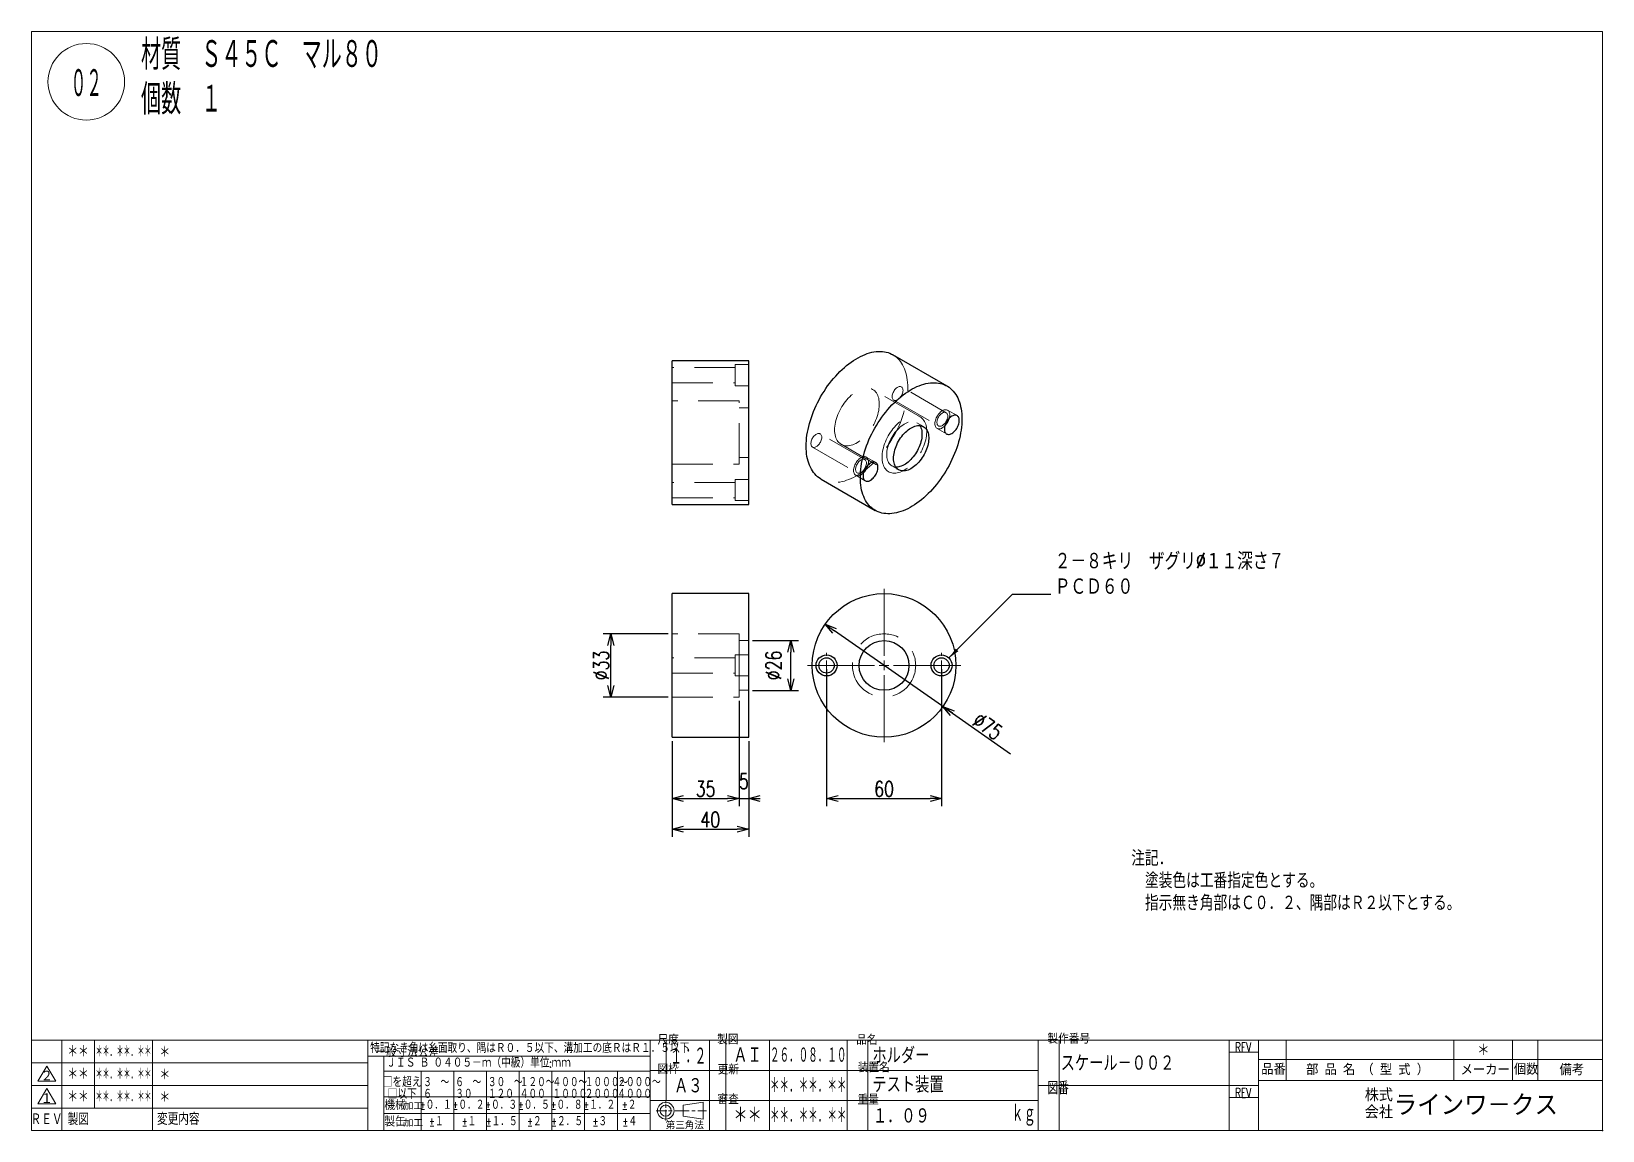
# Model space of a CAD drawing. Header units: millimetres. Extents: x 5 to 415, y 5 to 292.
import ezdxf

# ---------------------------------------------------------------- set-up
doc = ezdxf.new("R2010")
doc.units = ezdxf.units.MM
doc.header["$LTSCALE"] = 8.4
doc.linetypes.add('HIDDEN', pattern=[1.905, 1.27, -0.635])
for name, color, linetype in [('1', 7, 'CONTINUOUS'), ('2', 7, 'CONTINUOUS'), ('254', 7, 'CONTINUOUS')]:
    doc.layers.add(name, color=color, linetype=linetype)
doc.styles.add('GMM001', font='txt.shx', dxfattribs={"bigfont": 'bigfont.shx'})
doc.styles.add('GMM003', font='txt.shx', dxfattribs={"width": 0.91125, "bigfont": 'bigfont.shx'})
doc.styles.add('GMM004', font='txt.shx', dxfattribs={"width": 0.666667, "bigfont": 'bigfont.shx'})
doc.styles.add('GMM007', font='txt.shx', dxfattribs={"width": 0.625, "bigfont": 'bigfont.shx'})
doc.styles.add('GMM008', font='txt.shx', dxfattribs={"width": 0.8, "bigfont": 'bigfont.shx'})
doc.styles.add('GMM009', font='txt.shx', dxfattribs={"width": 0.493827, "bigfont": 'bigfont.shx'})
doc.styles.add('GMM010', font='txt.shx', dxfattribs={"width": 0.7, "bigfont": 'bigfont.shx'})
doc.styles.add('GMM011', font='txt.shx', dxfattribs={"width": 0.95, "bigfont": 'bigfont.shx'})
doc.styles.add('GMM012', font='txt.shx', dxfattribs={"width": 1.066667, "bigfont": 'bigfont.shx'})
doc.styles.add('GMM014', font='txt.shx', dxfattribs={"width": 0.827273, "bigfont": 'bigfont.shx'})
doc.styles.add('GMM015', font='txt.shx', dxfattribs={"width": 0.411523, "bigfont": 'bigfont.shx'})
doc.styles.add('STANDARD1', font='TXT', dxfattribs={"bigfont": 'BIGFONT'})
doc.styles.add('VF001', font='txt.shx', dxfattribs={"width": 0.548697})
doc.styles.add('VF002', font='txt.shx', dxfattribs={"width": 0.428571})
doc.styles.add('VF003', font='txt.shx', dxfattribs={"width": 0.75})
doc.dimstyles.new('GEN001', dxfattribs={"dimtxt": 4, "dimasz": 3, "dimexe": 2, "dimexo": 1, "dimgap": 0.5, "dimtad": 3, "dimlfac": 2, "dimdsep": 46, "dimtxsty": 'VF003', "dimblk1": 'OPEN30', "dimblk2": 'OPEN30', "dimsah": 1, "dimcen": 1, "dimclrd": 3, "dimclre": 3, "dimclrt": 7, "dimazin": 3, "dimtfac": 1, "dimtmove": 0, "dimatfit": 3})
doc.dimstyles.new('GEN002', dxfattribs={"dimtxt": 4, "dimasz": 3, "dimexe": 2, "dimexo": 1, "dimgap": 0.5, "dimtad": 3, "dimlfac": 2, "dimdsep": 46, "dimtxsty": 'VF003', "dimblk1": 'OPEN30', "dimblk2": 'OPEN30', "dimsah": 1, "dimcen": 1, "dimclrd": 3, "dimclre": 3, "dimclrt": 7, "dimazin": 3, "dimtfac": 1, "dimtmove": 0, "dimatfit": 3})
doc.dimstyles.new('GEN003', dxfattribs={"dimtxt": 4, "dimasz": 3, "dimexe": 2, "dimexo": 1, "dimgap": 0.5, "dimtad": 3, "dimlfac": 2, "dimdsep": 46, "dimtxsty": 'VF003', "dimblk1": 'OPEN30', "dimblk2": 'OPEN30', "dimsah": 1, "dimcen": 1, "dimclrd": 3, "dimclre": 3, "dimclrt": 7, "dimazin": 3, "dimtfac": 1, "dimtmove": 0, "dimatfit": 3})
doc.dimstyles.new('GEN004', dxfattribs={"dimtxt": 4, "dimasz": 3, "dimexe": 2, "dimexo": 1, "dimgap": 0.5, "dimtad": 3, "dimlfac": 2, "dimdsep": 46, "dimtxsty": 'VF003', "dimblk1": 'OPEN30', "dimblk2": 'OPEN30', "dimsah": 1, "dimcen": 1, "dimclrd": 3, "dimclre": 3, "dimclrt": 7, "dimazin": 3, "dimtfac": 1, "dimtmove": 0, "dimatfit": 3})
doc.dimstyles.new('GEN005', dxfattribs={"dimtxt": 4, "dimasz": 3, "dimexe": 2, "dimexo": 1, "dimgap": 0.5, "dimtad": 3, "dimlfac": 2, "dimdsep": 46, "dimtxsty": 'VF003', "dimblk1": 'OPEN30', "dimblk2": 'OPEN30', "dimsah": 1, "dimcen": 1, "dimclrd": 3, "dimclre": 3, "dimclrt": 7, "dimazin": 3, "dimtfac": 1, "dimtmove": 0, "dimatfit": 3})
doc.dimstyles.new('GEN006', dxfattribs={"dimtxt": 4, "dimasz": 3, "dimexe": 2, "dimexo": 1, "dimgap": 0.5, "dimtad": 3, "dimlfac": 2, "dimdsep": 46, "dimtxsty": 'VF003', "dimblk1": 'OPEN30', "dimblk2": 'OPEN30', "dimsah": 1, "dimcen": 1, "dimclrd": 3, "dimclre": 3, "dimclrt": 7, "dimazin": 3, "dimtfac": 1, "dimtmove": 0, "dimatfit": 3})
doc.dimstyles.new('GEN007', dxfattribs={"dimtxt": 4, "dimasz": 3, "dimexe": 2, "dimexo": 1, "dimgap": 0.5, "dimtad": 3, "dimlfac": 2, "dimdsep": 46, "dimtxsty": 'VF003', "dimblk1": 'OPEN30', "dimblk2": 'OPEN30', "dimsah": 1, "dimcen": 1, "dimclrd": 3, "dimclre": 3, "dimclrt": 7, "dimazin": 3, "dimtfac": 1, "dimtmove": 0, "dimatfit": 3})
doc.dimstyles.new('GENLDR', dxfattribs={"dimtxt": 4, "dimasz": 3, "dimexe": 2, "dimexo": 1, "dimgap": 0.5, "dimtad": 3, "dimlfac": 2, "dimdsep": 46, "dimtxsty": 'VF003', "dimblk1": 'OPEN30', "dimblk2": 'OPEN30', "dimsah": 1, "dimcen": 1, "dimclrd": 3, "dimclre": 3, "dimclrt": 7, "dimazin": 3, "dimtfac": 1, "dimtmove": 0, "dimatfit": 3})

msp = doc.modelspace()

# ---------------------------------------------------------------- texts
for s, insert, char_height, attachment_point, style in [('\\T1.000000;材質\u3000Ｓ４５Ｃ\u3000マル８０\\P\\T1.000000;個数\u3000１', (33.595, 280.001), 7, 4, 'VF001'), ('\\T1.000000;０２', (19.324, 275.03), 7, 8, 'VF002'), ('注記．\\P\u3000塗装色は工番指定色とする。\\P\u3000指示無き角部はＣ０．２、隅部はＲ２以下とする。', (292, 78), 3.5, 1, 'VF003'), ('\\T1.000000;１：２', (176.415, 22.446), 4.2124, 8, 'VF001'), ('\\T1.000000;ＡＩ', (191.878, 22.586), 4.2124, 8, 'GMM008'), ('\\T1.000000;２６．０８．１０', (207.705, 22.586), 4.2124, 8, 'GMM009'), ('\\T1.000000;ホルダー', (224.477, 22.51), 4.2124, 7, 'GMM008'), ('\\T1.000000;スケール－００２', (273.605, 20.498), 4.2124, 7, 'GMM008'), ('\\T1.000000;＊＊．＊＊．＊＊', (207.705, 14.722), 4.2124, 8, 'GMM009'), ('\\T1.000000;テスト装置', (224.477, 14.877), 4.2124, 7, 'GMM008'), ('\\T1.000000;１．０９', (224.593, 6.704), 4.212411, 7, 'GMM008')]:
    msp.add_mtext(s, dxfattribs=dict(insert=insert, char_height=char_height, attachment_point=attachment_point, style=style))
at = {"layer": '1', "insert": (272.0555, 145.1015), "char_height": 4, "attachment_point": 7, "style": 'VF003'}
msp.add_mtext('\\A1;２－８キリ\u3000ザグリ%%c１１深さ７\\PＰＣＤ６０', dxfattribs=at)
at = {"layer": '254', "color": 3, "lineweight": 9, "style": 'STANDARD1'}
for s, p in [('尺度', (168.3809, 27.4339)), ('製図', (183.9664, 27.5322)), ('品名', (220.2356, 27.4087)), ('製作番号', (270.1493, 27.7128)), ('図枠', (168.3809, 19.7577)), ('更新', (184.0802, 19.6531)), ('装置名', (220.6375, 20.2131)), ('審査', (184.0233, 11.9162)), ('重量', (220.5928, 11.8038))]:
    msp.add_text(s, height=2.52745, dxfattribs=at).set_placement(p)
at = {"layer": '254', "color": 3, "lineweight": 9, "style": 'STANDARD1', "width": 0.75}
msp.add_text('図番', height=3.36993, dxfattribs=at).set_placement((270.1493, 14.4564))
at = {"layer": '254', "color": 7, "lineweight": 20, "line_spacing_factor": 0.8}
for s, insert, char_height, attachment_point, style in [('\\T1.000000;＊＊', (17.1633, 24.1221), 3.159308, 8, 'GMM008'), ('\\T1.000000;＊＊．＊＊．＊＊', (29.0184, 24.1221), 3.159308, 8, 'GMM015'), ('\\T1.000000;＊', (38.4134, 23.9584), 3.159308, 7, 'GMM008'), ('\\T1.000000;＊', (383.879, 24.4561), 3.2, 8, 'GMM003'), ('\\T1.000000;＊＊', (17.1633, 18.2247), 3.159308, 8, 'GMM008'), ('\\T1.000000;＊＊．＊＊．＊＊', (29.0184, 18.2247), 3.159308, 8, 'GMM015'), ('\\T1.000000;＊', (38.4134, 18.061), 3.159308, 7, 'GMM008'), ('\\T1.000000;Ａ３', (176.4153, 14.5827), 4.212411, 8, 'GMM008'), ('\\T1.000000;＊＊', (17.1633, 12.3273), 3.159308, 8, 'GMM008'), ('\\T1.000000;＊＊．＊＊．＊＊', (29.0184, 12.3273), 3.159308, 8, 'GMM015'), ('\\T1.000000;＊', (38.4134, 12.1636), 3.159308, 7, 'GMM008'), ('{\\T1.000000;株式}\\P{\\T1.000000;会社}', (352.9478, 12.0526), 3.339762, 4, 'GMM001'), ('\\T1.000000;ラインワ－クス', (360.498, 11.6314), 5.566269, 4, 'GMM001'), ('\\T1.000000;＊＊', (191.8784, 6.954), 4.212411, 8, 'GMM008'), ('\\T1.000000;＊＊．＊＊．＊＊', (207.7054, 6.8592), 4.212411, 8, 'GMM009'), ('\\T1.000000;ｋｇ', (267.0904, 6.2413), 4.622673, 9, 'GMM007')]:
    msp.add_mtext(s, dxfattribs=dict(at, insert=insert, char_height=char_height, attachment_point=attachment_point, style=style))
at = {"layer": '254', "color": 3, "lineweight": 9, "line_spacing_factor": 0.8}
for s, insert, char_height, attachment_point, style in [('\\T1.000000;REV', (319.1175, 25.4577), 2.527446, 7, 'GMM004'), ('\\T1.000000;品番', (325.919, 19.5612), 2.916, 7, 'GMM001'), ('\\T1.500000;部品名（型式）', (354.4707, 20.9138), 2.916, 5, 'GMM001'), ('\\T1.000000;メーカー', (384.3684, 20.9138), 2.916, 5, 'GMM001'), ('\\T1.000000;個数', (391.8314, 19.5612), 2.916, 7, 'GMM001'), ('\\T1.000000;備考', (406.9745, 20.9138), 2.916, 5, 'GMM001'), ('\\T1.000000;REV', (319.1175, 13.5919), 2.527446, 7, 'GMM004'), ('\\T1.000000;ＲＥＶ', (8.9491, 6.4072), 3.159308, 8, 'GMM008'), ('\\T1.000000;製図', (17.2276, 6.4072), 3.159308, 8, 'GMM008'), ('\\T1.000000;変更内容', (43.3157, 6.4647), 3.159308, 8, 'GMM008'), ('\\T1.000000;第三角法', (170.5108, 5.341), 1.849069, 7, 'GMM001')]:
    msp.add_mtext(s, dxfattribs=dict(at, insert=insert, char_height=char_height, attachment_point=attachment_point, style=style))

# ---------------------------------------------------------------- blocks, each defined once
blk = doc.blocks.new('BLOCK004')
at = {"layer": '2', "color": 7, "linetype": 'CONTINUOUS', "lineweight": 20}
for p, q in [((170.52, 12.75), (170.52, 12.12)), ((168.04, 10.2), (170.8, 10.2)), ((170.52, 11.88), (170.52, 10.97)), ((170.52, 10.45), (170.52, 7.67)), ((171.25, 10.2), (172.2, 10.2)), ((172.99, 10.2), (176.68, 10.2)), ((177.3, 10.2), (178.25, 10.2)), ((178.92, 10.2), (181.17, 10.2))]:
    blk.add_line(p, q, dxfattribs=at)
blk.add_lwpolyline([(175.06, 11.63), (180.26, 12.38), (180.26, 8.02), (175.06, 8.76)], close=True, dxfattribs=at)
for radius in [2.18, 1.44]:
    blk.add_circle((170.52, 10.2), radius, dxfattribs=at)
blk = doc.blocks.new('BLOCK005')
at = {"layer": '2', "color": 3, "linetype": 'CONTINUOUS', "lineweight": 9}
for p, q in [((92.76, 24.47), (166.44, 24.47)), ((96.97, 20.55), (166.44, 20.55)), ((106.7, 20.55), (106.7, 5)), ((115.24, 20.55), (115.24, 5)), ((123.77, 20.55), (123.77, 5)), ((132.3, 20.55), (132.3, 5)), ((140.84, 20.55), (140.84, 5)), ((149.37, 20.55), (149.37, 5)), ((157.9, 20.55), (157.9, 5)), ((96.97, 13.85), (106.7, 13.85)), ((106.7, 13.85), (115.24, 13.85)), ((115.24, 13.85), (123.77, 13.85)), ((123.77, 13.85), (132.3, 13.85)), ((132.3, 13.85), (140.84, 13.85)), ((140.84, 13.85), (149.37, 13.85)), ((149.37, 13.85), (157.9, 13.85)), ((157.9, 13.85), (166.44, 13.85)), ((96.97, 9.42), (106.7, 9.42)), ((106.7, 9.42), (115.24, 9.42)), ((115.24, 9.42), (123.77, 9.42)), ((123.77, 9.42), (132.3, 9.42)), ((132.3, 9.42), (140.84, 9.42)), ((140.84, 9.42), (149.37, 9.42)), ((149.37, 9.42), (157.9, 9.42)), ((157.9, 9.42), (166.44, 9.42))]:
    blk.add_line(p, q, dxfattribs=at)
at = {"layer": '2', "color": 1, "linetype": 'CONTINUOUS', "lineweight": 15}
blk.add_lwpolyline([(92.76, 5), (166.44, 5), (166.44, 28.59), (92.76, 28.59)], close=True, dxfattribs=at)
at = {"layer": '254', "color": 3, "linetype": 'CONTINUOUS', "lineweight": 9}
blk.add_line((96.97, 5), (96.97, 24.47), dxfattribs=at)
at = {"layer": '254', "color": 3, "lineweight": 9, "style": 'STANDARD1', "width": 1.0935}
blk.add_text('一般寸法公差', height=2.311, dxfattribs=at).set_placement((94.7, 24.26))
at = {"layer": '254', "color": 3, "lineweight": 9, "insert": (93.39, 26.56), "char_height": 2.5425, "attachment_point": 4, "line_spacing_factor": 0.8, "style": 'GMM014'}
blk.add_mtext('\\T1.000000;特記なき角は糸面取り、隅はＲ０．５以下、溝加工の底ＲはＲ１．５以下', dxfattribs=at)
at = {"layer": '254', "color": 7, "lineweight": 20, "line_spacing_factor": 0.8}
for s, insert, char_height, attachment_point, style in [('\\W0.950000;\\T1.000000;ＪＩＳ\\W0.475000;\\T1.000000; \\W0.950000;\\T1.000000;Ｂ\\W0.475000;\\T1.000000; \\W0.950000;\\T1.000000;０４０５－ｍ（中級）単位\\W0.475000;\\T1.000000;:\\W0.950000;\\T1.000000;ｍｍ', (97.62, 22.59), 2.31134, 4, 'GMM011'), ('{\\T1.000000;□を超え}\\P{\\T1.000000;□以下}', (101.75, 18.7), 2.3113, 2, 'GMM011'), ('{\\T1.000000;３\u3000～}\\P{\\T1.000000;６}', (107.24, 18.7), 2.3113, 1, 'GMM010'), ('{\\T1.000000;６\u3000～}\\P{\\T1.000000;３０}', (115.59, 18.7), 2.3113, 1, 'GMM010'), ('{\\T1.000000;３０\u3000～}\\P{\\T1.000000;１２０}', (124.12, 18.7), 2.3113, 1, 'GMM010'), ('{\\T1.000000;１２０～}\\P{\\T1.000000;４００}', (132.43, 18.7), 2.3113, 1, 'GMM010'), ('{\\T1.000000;４００～}\\P{\\T1.000000;１０００}', (140.98, 18.7), 2.3113, 1, 'GMM010'), ('{\\T1.000000;１０００～}\\P{\\T1.000000;２０００}', (149.4, 18.7), 2.3113, 1, 'GMM010'), ('{\\T1.000000;２０００～}\\P{\\T1.000000;４０００}', (157.88, 18.7), 2.3113, 1, 'GMM010'), ('\\T1.000000;機械', (99.9, 11.63), 2.5425, 5, 'GMM001'), ('\\T1.000000;加工', (104.68, 11.34), 1.7335, 5, 'GMM012'), ('%%p\\T1.000000;０．１', (110.51, 11.63), 2.3113, 5, 'GMM010'), ('%%p\\T1.000000;０．２', (119.05, 11.63), 2.3113, 5, 'GMM010'), ('%%p\\T1.000000;０．３', (127.58, 11.63), 2.3113, 5, 'GMM010'), ('%%p\\T1.000000;０．５', (136.11, 11.63), 2.3113, 5, 'GMM010'), ('%%p\\T1.000000;０．８', (144.65, 11.63), 2.3113, 5, 'GMM010'), ('%%p\\T1.000000;１．２', (153.18, 11.63), 2.3113, 5, 'GMM010'), ('%%p\\T1.000000;２', (160.98, 11.63), 2.3113, 5, 'GMM010'), ('\\T1.000000;製缶', (99.9, 7.34), 2.5425, 5, 'GMM001'), ('%%p\\T1.000000;１', (110.66, 7.34), 2.3113, 5, 'GMM010'), ('%%p\\T1.000000;１', (119.2, 7.34), 2.3113, 5, 'GMM010'), ('%%p\\T1.000000;１．５', (127.73, 7.34), 2.3113, 5, 'GMM010'), ('%%p\\T1.000000;２', (136.26, 7.34), 2.3113, 5, 'GMM010'), ('%%p\\T1.000000;２．５', (144.8, 7.34), 2.3113, 5, 'GMM010'), ('%%p\\T1.000000;３', (153.33, 7.34), 2.3113, 5, 'GMM010'), ('%%p\\T1.000000;４', (161.13, 7.34), 2.3113, 5, 'GMM010'), ('\\T1.000000;加工', (104.68, 6.91), 1.7335, 5, 'GMM012')]:
    blk.add_mtext(s, dxfattribs=dict(at, insert=insert, char_height=char_height, attachment_point=attachment_point, style=style))
blk = doc.blocks.new('BLOCK006')
at = {"layer": '254', "color": 1, "linetype": 'CONTINUOUS', "lineweight": 15}
for p, q in [((9.02, 15.97), (6.7, 12.03)), ((9.02, 15.97), (11.33, 12.03)), ((11.33, 12.03), (6.7, 12.03))]:
    blk.add_line(p, q, dxfattribs=at)
at = {"layer": '254', "color": 7, "lineweight": 20, "insert": (9.02, 13.39), "char_height": 2.8434, "attachment_point": 5, "line_spacing_factor": 0.8, "style": 'GMM001'}
blk.add_mtext('\\T1.000000;１', dxfattribs=at)
blk = doc.blocks.new('BLOCK007')
at = {"layer": '254', "color": 1, "linetype": 'CONTINUOUS', "lineweight": 15}
for p, q in [((9.02, 21.86), (6.7, 17.93)), ((9.02, 21.86), (11.33, 17.93)), ((11.33, 17.93), (6.7, 17.93))]:
    blk.add_line(p, q, dxfattribs=at)
at = {"layer": '254', "color": 7, "lineweight": 20, "insert": (9.02, 19.29), "char_height": 2.8434, "attachment_point": 5, "line_spacing_factor": 0.8, "style": 'GMM001'}
blk.add_mtext('\\T1.000000;２', dxfattribs=at)
blk = doc.blocks.new('SW_CENTERMARKSYMBOL_0')
at = {"color": 0, "linetype": 'Continuous', "lineweight": 18}
for p, q in [((-5, 0), (-6.5, 0)), ((0, 0), (-2.5, 0)), ((0, 5), (0, 6.5)), ((0, 0), (0, 2.5)), ((0, 0), (0, -2.5)), ((0, 0), (2.5, 0)), ((5, 0), (6.5, 0)), ((0, -5), (0, -6.5))]:
    blk.add_line(p, q, dxfattribs=at)
blk = doc.blocks.new('SW_CENTERMARKSYMBOL_1')
at = {"color": 0, "linetype": 'Continuous', "lineweight": 18}
for p, q in [((-5, 0), (-6.5, 0)), ((0, 0), (-2.5, 0)), ((0, 5), (0, 6.5)), ((0, 0), (0, 2.5)), ((0, 0), (0, -2.5)), ((0, 0), (2.5, 0)), ((5, 0), (6.5, 0)), ((0, -5), (0, -6.5))]:
    blk.add_line(p, q, dxfattribs=at)
blk = doc.blocks.new('SW_CENTERMARKSYMBOL_2')
at = {"color": 0, "linetype": 'Continuous', "lineweight": 18}
for p, q in [((0, 5), (0, 40)), ((-5, 0), (-40, 0)), ((0, 0), (-2.5, 0)), ((0, 0), (0, 2.5)), ((0, 0), (0, -2.5)), ((0, 0), (2.5, 0)), ((5, 0), (40, 0)), ((0, -5), (0, -40))]:
    blk.add_line(p, q, dxfattribs=at)
blk = doc.blocks.new('_OPEN30')
at = {"color": 0, "linetype": 'BYBLOCK'}
blk.add_line((0, 0), (-1, 0), dxfattribs=at)
blk.add_lwpolyline([(-1, 0.26), (0, 0), (-1, -0.26)], dxfattribs=at)
blk = doc.blocks.new('*D1')
at = {"color": 3}
for p, q in [((172.17, 106.7), (172.17, 81.7)), ((192.17, 106.7), (192.17, 81.7)), ((175.17, 83.7), (189.17, 83.7))]:
    blk.add_line(p, q, dxfattribs=at)
at = {"layer": 'Defpoints'}
for p in [(172.17, 107.7), (192.17, 107.7), (172.17, 83.7)]:
    blk.add_point(p, dxfattribs=at)
at = {"layer": '1', "color": 3, "xscale": 3, "yscale": 3, "rotation": 180}
blk.add_blockref('_OPEN30', (172.17, 83.7), dxfattribs=at)
at = {"layer": '1', "color": 3, "xscale": 3, "yscale": 3}
blk.add_blockref('_OPEN30', (192.17, 83.7), dxfattribs=at)
at = {"layer": '1', "color": 7, "insert": (182.17, 86.2), "char_height": 4, "attachment_point": 5, "style": 'VF003'}
blk.add_mtext('40', dxfattribs=at)
blk = doc.blocks.new('*D2')
at = {"color": 3}
for p, q in [((189.67, 117.2), (189.67, 89.7)), ((172.17, 106.7), (172.17, 89.7)), ((175.17, 91.7), (186.67, 91.7))]:
    blk.add_line(p, q, dxfattribs=at)
at = {"layer": 'Defpoints'}
for p in [(189.67, 118.2), (172.17, 107.7), (172.17, 91.7)]:
    blk.add_point(p, dxfattribs=at)
at = {"layer": '1', "color": 3, "xscale": 3, "yscale": 3, "rotation": 180}
blk.add_blockref('_OPEN30', (172.17, 91.7), dxfattribs=at)
at = {"layer": '1', "color": 3, "xscale": 3, "yscale": 3}
blk.add_blockref('_OPEN30', (189.67, 91.7), dxfattribs=at)
at = {"layer": '1', "color": 7, "insert": (180.92, 94.2), "char_height": 4, "attachment_point": 5, "style": 'VF003'}
blk.add_mtext('35', dxfattribs=at)
blk = doc.blocks.new('*D3')
at = {"color": 3}
for p, q in [((189.67, 117.2), (189.67, 89.7)), ((192.17, 106.7), (192.17, 89.7)), ((189.67, 91.7), (192.17, 91.7))]:
    blk.add_line(p, q, dxfattribs=at)
at = {"layer": 'Defpoints'}
for p in [(189.67, 118.2), (192.17, 107.7), (189.67, 91.7)]:
    blk.add_point(p, dxfattribs=at)
at = {"layer": '1', "color": 3, "xscale": 3, "yscale": 3}
blk.add_blockref('_OPEN30', (189.67, 91.7), dxfattribs=at)
at = {"layer": '1', "color": 3, "xscale": 3, "yscale": 3, "rotation": 180}
blk.add_blockref('_OPEN30', (192.17, 91.7), dxfattribs=at)
at = {"layer": '1', "color": 7, "insert": (190.92, 96.2), "char_height": 4, "attachment_point": 5, "style": 'VF003'}
blk.add_mtext('5', dxfattribs=at)
blk = doc.blocks.new('*D4')
at = {"color": 3}
for p, q in [((171.17, 134.7), (154.17, 134.7)), ((156.17, 121.2), (156.17, 131.7)), ((171.17, 118.2), (154.17, 118.2))]:
    blk.add_line(p, q, dxfattribs=at)
at = {"layer": 'Defpoints'}
for p in [(172.17, 134.7), (156.17, 118.2), (172.17, 118.2)]:
    blk.add_point(p, dxfattribs=at)
at = {"layer": '1', "color": 3, "xscale": 3, "yscale": 3}
for p, rotation in [((156.17, 134.7), 90), ((156.17, 118.2), 270)]:
    blk.add_blockref('_OPEN30', p, dxfattribs=dict(at, rotation=rotation))
at = {"layer": '1', "color": 7, "insert": (153.67, 126.45), "char_height": 4, "attachment_point": 5, "rotation": 90, "style": 'VF003'}
blk.add_mtext('%%c33', dxfattribs=at)
blk = doc.blocks.new('*D5')
at = {"color": 3}
for p, q in [((193.17, 132.95), (205.17, 132.95)), ((203.17, 122.95), (203.17, 129.95)), ((193.17, 119.95), (205.17, 119.95))]:
    blk.add_line(p, q, dxfattribs=at)
at = {"layer": 'Defpoints'}
for p in [(192.17, 132.95), (192.17, 119.95), (203.17, 119.95)]:
    blk.add_point(p, dxfattribs=at)
at = {"layer": '1', "color": 3, "xscale": 3, "yscale": 3}
for p, rotation in [((203.17, 132.95), 90), ((203.17, 119.95), 270)]:
    blk.add_blockref('_OPEN30', p, dxfattribs=dict(at, rotation=rotation))
at = {"layer": '1', "color": 7, "insert": (198.67, 126.45), "char_height": 4, "attachment_point": 5, "rotation": 90, "style": 'VF003'}
blk.add_mtext('%%c26', dxfattribs=at)
blk = doc.blocks.new('*D6')
at = {"color": 3}
for q in [(214.6, 135.49), (260.47, 103.37)]:
    blk.add_line((245.32, 113.98), q, dxfattribs=at)
at = {"layer": 'Defpoints'}
for p in [(227.5, 126.45), (242.86, 115.7)]:
    blk.add_point(p, dxfattribs=at)
at = {"layer": '1', "color": 3, "xscale": 3, "yscale": 3, "rotation": 145.00000000000003}
for p in [(212.14, 137.21), (242.86, 115.7)]:
    blk.add_blockref('_OPEN30', p, dxfattribs=at)
at = {"layer": '1', "color": 7, "insert": (254.53, 110.58), "char_height": 4, "attachment_point": 5, "rotation": 325, "style": 'VF003'}
blk.add_mtext('%%c75', dxfattribs=at)
blk = doc.blocks.new('*D7')
at = {"color": 3}
for p, q in [((212.5, 125.45), (212.5, 89.7)), ((242.5, 125.45), (242.5, 89.7)), ((215.5, 91.7), (239.5, 91.7))]:
    blk.add_line(p, q, dxfattribs=at)
at = {"layer": 'Defpoints'}
for p in [(212.5, 126.45), (242.5, 126.45), (212.5, 91.7)]:
    blk.add_point(p, dxfattribs=at)
at = {"layer": '1', "color": 3, "xscale": 3, "yscale": 3, "rotation": 180}
blk.add_blockref('_OPEN30', (212.5, 91.7), dxfattribs=at)
at = {"layer": '1', "color": 3, "xscale": 3, "yscale": 3}
blk.add_blockref('_OPEN30', (242.5, 91.7), dxfattribs=at)
at = {"layer": '1', "color": 7, "insert": (227.5, 94.2), "char_height": 4, "attachment_point": 5, "style": 'VF003'}
blk.add_mtext('60', dxfattribs=at)

# ---------------------------------------------------------------- dimensions: what is measured, and where the dimension line sits
at = {"layer": '1'}
dim = msp.add_diameter_dim_2p(p1=(212.1409, 137.2086), p2=(242.8591, 115.6994), dimstyle='GEN006', override={"dimpost": '%%c<>'}, dxfattribs=at)
dim.commit()
dim.dimension.update_dxf_attribs({"geometry": '*D6', "text_midpoint": (254.5324, 110.5776)})
for base, p1, p2, dimstyle, picture, middle in [((156.1707, 118.204), (172.1707, 118.204), (172.1707, 134.704), 'GEN004', '*D4', (153.6707, 126.454)), ((203.1707, 119.954), (192.1707, 119.954), (192.1707, 132.954), 'GEN005', '*D5', (198.6707, 126.454))]:
    dim = msp.add_linear_dim(base=base, p1=p1, p2=p2, angle=90, dimstyle=dimstyle, override={"dimpost": '%%c<>'}, dxfattribs=at)
    dim.commit()
    dim.dimension.update_dxf_attribs({"geometry": picture, "text_midpoint": middle})
for base, p1, p2, dimstyle, picture, middle in [((212.5, 91.704), (212.5, 126.454), (242.5, 126.454), 'GEN007', '*D7', (227.5, 94.204)), ((172.1707, 91.704), (172.1707, 107.704), (189.6707, 118.204), 'GEN002', '*D2', (180.9207, 94.204)), ((189.6707, 91.704), (189.6707, 118.204), (192.1707, 107.704), 'GEN003', '*D3', (190.9207, 96.204)), ((172.1707, 83.704), (172.1707, 107.704), (192.1707, 107.704), 'GEN001', '*D1', (182.1707, 86.204))]:
    dim = msp.add_linear_dim(base=base, p1=p1, p2=p2, dimstyle=dimstyle, dxfattribs=at)
    dim.commit()
    dim.dimension.update_dxf_attribs({"geometry": picture, "text_midpoint": middle})

# ---------------------------------------------------------------- linework, layer by layer
at = {"color": 7, "linetype": 'Continuous', "lineweight": 25}
for p, q in [((192.1707, 206), (172.1707, 206)), ((172.1707, 168.5), (172.1707, 206)), ((192.1707, 168.5), (192.1707, 206)), ((243.9453, 199.4064), (229.8032, 207.5705)), ((211.0547, 175.0936), (225.1968, 166.9295)), ((172.1707, 168.5), (192.1707, 168.5)), ((192.1707, 145.204), (172.1707, 145.204)), ((172.1707, 126.454), (172.1707, 145.204)), ((192.1707, 126.454), (192.1707, 145.204)), ((172.1707, 107.704), (172.1707, 126.454)), ((192.1707, 107.704), (192.1707, 126.454)), ((172.1707, 107.704), (192.1707, 107.704))]:
    msp.add_line(p, q, dxfattribs=at)
at = {"color": 7, "linetype": 'HIDDEN', "lineweight": 18}
for p, q in [((188.6707, 205), (188.6707, 199.5)), ((192.1707, 205), (188.6707, 205)), ((188.6707, 204.25), (172.1707, 204.25)), ((172.1707, 200.25), (188.6707, 200.25)), ((188.6707, 199.5), (192.1707, 199.5)), ((236.928, 191.3334), (224.5536, 198.4769)), ((243.7027, 192.4518), (232.0355, 199.1872)), ((189.6707, 195.5), (172.1707, 195.5)), ((189.6707, 179), (189.6707, 195.5)), ((192.1707, 193.75), (189.6707, 193.75)), ((230.0356, 195.723), (241.7029, 188.9876)), ((246.5526, 191.6727), (244.0777, 193.1014)), ((237.8208, 188.7973), (236.053, 189.8178)), ((222.4895, 180.2057), (210.8222, 186.9411)), ((241.3279, 188.3381), (243.8028, 186.9094)), ((189.6707, 180.75), (192.1707, 180.75)), ((208.8224, 183.4769), (220.4897, 176.7415)), ((216.3043, 184.1871), (228.6786, 177.0436)), ((225.3394, 179.4265), (222.8645, 180.8552)), ((172.1707, 179), (189.6707, 179)), ((229.5536, 178.5592), (231.3213, 177.5386)), ((188.6707, 174.25), (172.1707, 174.25)), ((188.6707, 175), (188.6707, 169.5)), ((192.1707, 175), (188.6707, 175)), ((220.1147, 176.092), (222.5896, 174.6633)), ((172.1707, 170.25), (188.6707, 170.25)), ((188.6707, 169.5), (192.1707, 169.5)), ((189.6707, 134.704), (172.1707, 134.704)), ((189.6707, 126.454), (189.6707, 134.704)), ((192.1707, 132.954), (189.6707, 132.954)), ((188.6707, 128.454), (172.1707, 128.454)), ((188.6707, 129.204), (188.6707, 123.704)), ((192.1707, 129.204), (188.6707, 129.204)), ((172.1707, 124.454), (188.6707, 124.454)), ((188.6707, 123.704), (192.1707, 123.704)), ((189.6707, 118.204), (189.6707, 126.454)), ((189.6707, 119.954), (192.1707, 119.954)), ((172.1707, 118.204), (189.6707, 118.204))]:
    msp.add_line(p, q, dxfattribs=at)
at = {"color": 7, "linetype": 'Continuous', "lineweight": 25, "flags": 128}
for points in [[(207.1707, 183.6782), (207.1844, 184.383), (207.2256, 185.1022), (207.2942, 185.8342), (207.3899, 186.5777), (207.5128, 187.331), (207.6623, 188.0927), (207.8384, 188.861), (208.0405, 189.6345), (208.2683, 190.4114), (208.5213, 191.1903), (208.799, 191.9695), (209.1008, 192.7474), (209.4261, 193.5223), (209.7742, 194.2927), (210.1444, 195.0569), (210.5358, 195.8135), (210.9478, 196.5607), (211.3795, 197.2971), (211.8299, 198.0211), (212.2981, 198.7313), (212.7832, 199.4262), (213.2841, 200.1042), (213.7998, 200.7641), (214.3293, 201.4044), (214.8714, 202.0239), (215.425, 202.6212), (215.989, 203.1951), (216.5622, 203.7444), (217.1434, 204.268), (217.7315, 204.7647), (218.3251, 205.2337), (218.9231, 205.6738), (219.5242, 206.0842), (220.1271, 206.464), (220.7307, 206.8124), (221.3337, 207.1288), (221.9348, 207.4124), (222.5328, 207.6627), (223.1264, 207.8792), (223.7144, 208.0613), (224.2956, 208.2088), (224.8689, 208.3213), (225.4329, 208.3986), (225.9865, 208.4405), (226.5286, 208.4469), (227.0581, 208.4179), (227.5738, 208.3535), (228.0747, 208.2538), (228.5598, 208.119), (229.028, 207.9494), (229.4784, 207.7454), (229.8032, 207.5705)], [(221.3128, 175.5141), (221.3266, 176.2189), (221.3677, 176.9381), (221.4363, 177.6702), (221.5321, 178.4136), (221.6549, 179.167), (221.8045, 179.9286), (221.9805, 180.6969), (222.1826, 181.4704), (222.4104, 182.2474), (222.6635, 183.0262), (222.9412, 183.8054), (223.243, 184.5833), (223.5682, 185.3582), (223.9163, 186.1286), (224.2865, 186.8928), (224.678, 187.6494), (225.09, 188.3966), (225.5216, 189.133), (225.972, 189.8571), (226.4402, 190.5672), (226.9253, 191.2621), (227.4262, 191.9401), (227.9419, 192.6), (228.4714, 193.2403), (229.0135, 193.8598), (229.5671, 194.4571), (230.1311, 195.031), (230.7044, 195.5803), (231.2856, 196.1039), (231.8736, 196.6007), (232.4672, 197.0696), (233.0652, 197.5097), (233.6663, 197.9201), (234.2693, 198.2999), (234.8729, 198.6484), (235.4758, 198.9647), (236.0769, 199.2483), (236.6749, 199.4986), (237.2685, 199.7151), (237.8566, 199.8972), (238.4378, 200.0447), (239.011, 200.1572), (239.575, 200.2345), (240.1286, 200.2764), (240.6707, 200.2829), (241.2002, 200.2538), (241.7159, 200.1894), (242.2168, 200.0897), (242.7019, 199.9549), (243.1701, 199.7853), (243.6205, 199.5813), (244.0522, 199.3433), (244.4642, 199.0717), (244.8556, 198.7672), (245.2258, 198.4303), (245.5739, 198.0618), (245.8992, 197.6624), (246.201, 197.233), (246.4787, 196.7745), (246.7317, 196.2877), (246.9595, 195.7738), (247.1616, 195.2337), (247.3377, 194.6686), (247.4872, 194.0797), (247.6101, 193.4681), (247.7058, 192.8352), (247.7744, 192.1823), (247.8156, 191.5107), (247.8293, 190.8218), (247.8156, 190.117), (247.7744, 189.3978), (247.7058, 188.6658), (247.6101, 187.9223), (247.4872, 187.169), (247.3377, 186.4073), (247.1616, 185.639), (246.9595, 184.8655), (246.7317, 184.0886), (246.4787, 183.3097), (246.201, 182.5305), (245.8992, 181.7526), (245.5739, 180.9777), (245.2258, 180.2073), (244.8556, 179.4431), (244.4642, 178.6865), (244.0522, 177.9393), (243.6205, 177.2029), (243.1701, 176.4789), (242.7019, 175.7687), (242.2168, 175.0738), (241.7159, 174.3958), (241.2002, 173.7359), (240.6707, 173.0956), (240.1286, 172.4761), (239.575, 171.8788), (239.011, 171.3049), (238.4378, 170.7556), (237.8566, 170.232), (237.2685, 169.7353), (236.6749, 169.2663), (236.0769, 168.8262), (235.4758, 168.4158), (234.8729, 168.036), (234.2693, 167.6876), (233.6663, 167.3712), (233.0652, 167.0876), (232.4672, 166.8373), (231.8736, 166.6208), (231.2856, 166.4387), (230.7044, 166.2912), (230.1311, 166.1787), (229.5671, 166.1014), (229.0135, 166.0595), (228.4714, 166.0531), (227.9419, 166.0821), (227.4262, 166.1465), (226.9253, 166.2462), (226.4402, 166.381), (225.972, 166.5506), (225.5216, 166.7546), (225.09, 166.9927), (224.678, 167.2642), (224.2865, 167.5688), (223.9163, 167.9056), (223.5682, 168.2741), (223.243, 168.6735), (222.9412, 169.1029), (222.6635, 169.5614), (222.4104, 170.0482), (222.1826, 170.5622), (221.9805, 171.1022), (221.8045, 171.6673), (221.6549, 172.2563), (221.5321, 172.8678), (221.4363, 173.5007), (221.3677, 174.1536), (221.3266, 174.8252), (221.3128, 175.5141)], [(229.9749, 180.5146), (229.9887, 180.9339), (230.0301, 181.3666), (230.0988, 181.8102), (230.1944, 182.2619), (230.3163, 182.719), (230.4638, 183.1789), (230.636, 183.6387), (230.8318, 184.0956), (231.0502, 184.547), (231.2897, 184.9901), (231.549, 185.4222), (231.8264, 185.8408), (232.1204, 186.2433), (232.429, 186.6273), (232.7506, 186.9905), (233.0831, 187.3307), (233.4246, 187.6459), (233.7729, 187.9341), (234.1261, 188.1937), (234.4819, 188.423), (234.8383, 188.6208), (235.1931, 188.7857), (235.5441, 188.9169), (235.8893, 189.0135), (236.2265, 189.0749), (236.5538, 189.1008), (236.8692, 189.0911), (237.1707, 189.0457), (237.4566, 188.9649), (237.7252, 188.8493), (237.9748, 188.6996), (238.2039, 188.5165), (238.4111, 188.3013), (238.5953, 188.0552), (238.7553, 187.7798), (238.8901, 187.4765), (238.9989, 187.1474), (239.0811, 186.7944), (239.1362, 186.4195), (239.1638, 186.0251), (239.1638, 185.6135), (239.1362, 185.1872), (239.0811, 184.7487), (238.9989, 184.3008), (238.8901, 183.846), (238.7553, 183.3871), (238.5953, 182.927), (238.4111, 182.4683), (238.2039, 182.0137), (237.9748, 181.5662), (237.7252, 181.1282), (237.4566, 180.7026), (237.1707, 180.2917), (236.8692, 179.8982), (236.5538, 179.5243), (236.2265, 179.1723), (235.8893, 178.8444), (235.5441, 178.5425), (235.1931, 178.2683), (234.8383, 178.0237), (234.4819, 177.81), (234.1261, 177.6285), (233.7729, 177.4803), (233.4246, 177.3664), (233.0831, 177.2873), (232.7506, 177.2436), (232.429, 177.2355), (232.1204, 177.2631), (231.8264, 177.3262), (231.549, 177.4245), (231.2897, 177.5573), (231.0502, 177.7238), (230.8318, 177.9231), (230.636, 178.1539), (230.4638, 178.4149), (230.3163, 178.7044), (230.1944, 179.0208), (230.0988, 179.3622), (230.0301, 179.7264), (229.9887, 180.1113), (229.9749, 180.5146)], [(236.8144, 189.0954), (236.8275, 189.0757), (236.9875, 188.8003), (237.1223, 188.4971), (237.2311, 188.1679), (237.3133, 187.8149), (237.3684, 187.44), (237.396, 187.0456), (237.396, 186.634), (237.3684, 186.2077), (237.3133, 185.7692), (237.2311, 185.3213), (237.1223, 184.8665), (236.9875, 184.4077), (236.8275, 183.9475), (236.6434, 183.4888), (236.4361, 183.0343), (236.207, 182.5867), (235.9574, 182.1487), (235.6888, 181.7231), (235.4029, 181.3122), (235.1014, 180.9187), (234.786, 180.5448), (234.4587, 180.1928), (234.1215, 179.8649), (233.7763, 179.563), (233.4253, 179.2889), (233.0705, 179.0442), (232.7142, 178.8305), (232.3583, 178.649), (232.0052, 178.5008), (231.6568, 178.3869), (231.3154, 178.3078), (230.9828, 178.2641), (230.6613, 178.256), (230.5599, 178.261)], [(247.1222, 190.4136), (247.108, 190.6761), (247.0657, 190.9183), (246.9958, 191.1369), (246.8995, 191.3285), (246.778, 191.4905), (246.6332, 191.6203), (246.4671, 191.7162), (246.2823, 191.7767), (246.0813, 191.801), (245.8672, 191.7887), (245.643, 191.7399), (245.4121, 191.6554), (245.1777, 191.5365), (244.9433, 191.3848), (244.7123, 191.2026), (244.4881, 190.9925), (244.274, 190.7576), (244.073, 190.5013), (243.8882, 190.2274), (243.7222, 189.9398), (243.5773, 189.6428), (243.4559, 189.3406), (243.3595, 189.0377), (243.2896, 188.7385), (243.2473, 188.4473), (243.2331, 188.1685), (243.2473, 187.906), (243.2896, 187.6637), (243.3595, 187.4451), (243.4559, 187.2535), (243.5773, 187.0916), (243.7222, 186.9617), (243.8882, 186.8659), (244.073, 186.8053), (244.274, 186.7811), (244.4881, 186.7934), (244.7123, 186.8421), (244.9433, 186.9266), (245.1777, 187.0455), (245.4121, 187.1972), (245.643, 187.3794), (245.8672, 187.5895), (246.0813, 187.8244), (246.2823, 188.0807), (246.4671, 188.3546), (246.6332, 188.6422), (246.778, 188.9393), (246.8995, 189.2415), (246.9958, 189.5444), (247.0657, 189.8436), (247.108, 190.1347), (247.1222, 190.4136)], [(211.0547, 175.0936), (210.9478, 175.1567), (210.5358, 175.4283), (210.1444, 175.7328), (209.7742, 176.0697), (209.4261, 176.4382), (209.1008, 176.8376), (208.799, 177.267), (208.5213, 177.7255), (208.2683, 178.2123), (208.0405, 178.7262), (207.8384, 179.2663), (207.6623, 179.8314), (207.5128, 180.4203), (207.3899, 181.0319), (207.2942, 181.6648), (207.2256, 182.3177), (207.1844, 182.9893), (207.1707, 183.6782)], [(225.909, 178.1675), (225.8948, 178.4299), (225.8525, 178.6722), (225.7826, 178.8908), (225.6863, 179.0824), (225.5648, 179.2443), (225.42, 179.3742), (225.2539, 179.4701), (225.0691, 179.5306), (224.8681, 179.5549), (224.654, 179.5425), (224.4298, 179.4938), (224.1989, 179.4093), (223.9645, 179.2904), (223.7301, 179.1387), (223.4991, 178.9565), (223.2749, 178.7464), (223.0608, 178.5115), (222.8598, 178.2552), (222.675, 177.9813), (222.509, 177.6937), (222.3641, 177.3966), (222.2427, 177.0945), (222.1463, 176.7915), (222.0764, 176.4923), (222.0341, 176.2012), (222.0199, 175.9223), (222.0341, 175.6599), (222.0764, 175.4176), (222.1463, 175.199), (222.2427, 175.0074), (222.3641, 174.8455), (222.509, 174.7156), (222.675, 174.6197), (222.8598, 174.5592), (223.0608, 174.5349), (223.2749, 174.5473), (223.4991, 174.596), (223.7301, 174.6805), (223.9645, 174.7994), (224.1989, 174.9511), (224.4298, 175.1333), (224.654, 175.3434), (224.8681, 175.5783), (225.0691, 175.8346), (225.2539, 176.1085), (225.42, 176.3961), (225.5648, 176.6932), (225.6863, 176.9953), (225.7826, 177.2983), (225.8525, 177.5975), (225.8948, 177.8886), (225.909, 178.1675)]]:
    msp.add_lwpolyline(points, dxfattribs=at)
at = {"color": 7, "linetype": 'HIDDEN', "lineweight": 18, "flags": 128}
for points in [[(229.8032, 207.5705), (229.91, 207.5073), (230.322, 207.2358), (230.7135, 206.9312), (231.0837, 206.5944), (231.4318, 206.2259), (231.757, 205.8265), (232.0588, 205.3971), (232.3365, 204.9386), (232.5896, 204.4518), (232.8174, 203.9378), (233.0195, 203.3978), (233.1955, 202.8327), (233.3451, 202.2437), (233.4679, 201.6322), (233.5637, 200.9993), (233.6323, 200.3464), (233.6734, 199.6748), (233.6872, 198.9859), (233.6734, 198.2811), (233.6323, 197.5619), (233.5637, 196.8298), (233.4679, 196.0864), (233.3451, 195.333), (233.1955, 194.5714), (233.0195, 193.8031), (232.8174, 193.0296), (232.5896, 192.2526), (232.3365, 191.4738), (232.0588, 190.6946), (231.757, 189.9167), (231.4318, 189.1418), (231.0837, 188.3714), (230.7135, 187.6072), (230.322, 186.8506), (229.91, 186.1034), (229.4784, 185.367), (229.028, 184.6429), (228.5598, 183.9328), (228.0747, 183.2379), (227.5738, 182.5599), (227.0581, 181.9), (226.5286, 181.2597), (225.9865, 180.6402), (225.4329, 180.0429), (224.8689, 179.469), (224.2956, 178.9197), (223.7144, 178.3961), (223.1264, 177.8993), (222.5328, 177.4304), (221.9348, 176.9903), (221.3337, 176.5799), (220.7307, 176.2001), (220.1271, 175.8516), (219.5242, 175.5353), (218.9231, 175.2517), (218.3251, 175.0014), (217.7315, 174.7849), (217.1434, 174.6028), (216.5622, 174.4553), (215.989, 174.3428), (215.425, 174.2655), (214.8714, 174.2236), (214.3293, 174.2171), (213.7998, 174.2462), (213.2841, 174.3106), (212.7832, 174.4103), (212.2981, 174.5451), (211.8299, 174.7147), (211.3795, 174.9187), (211.0547, 175.0936)], [(214.5953, 187.9644), (214.6092, 188.4371), (214.6508, 188.9237), (214.72, 189.4218), (214.8164, 189.9289), (214.9395, 190.4428), (215.0888, 190.9608), (215.2635, 191.4807), (215.4629, 191.9998), (215.6859, 192.5158), (215.9315, 193.0261), (216.1985, 193.5284), (216.4857, 194.0201), (216.7917, 194.4991), (217.1151, 194.963), (217.4542, 195.4096), (217.8075, 195.8367), (218.1733, 196.2424), (218.5498, 196.6246), (218.9353, 196.9817), (219.3279, 197.3118), (219.7258, 197.6135), (220.127, 197.8852), (220.5296, 198.1256), (220.9318, 198.3337), (221.3316, 198.5085), (221.727, 198.649), (222.1163, 198.7546), (222.4976, 198.8249), (222.869, 198.8595), (223.2287, 198.8582), (223.5751, 198.8211), (223.9065, 198.7482), (224.2214, 198.6401), (224.5182, 198.497), (224.7955, 198.3199), (225.0519, 198.1094), (225.2864, 197.8667), (225.4977, 197.5928), (225.6849, 197.2891), (225.847, 196.9569), (225.9832, 196.598), (226.093, 196.214), (226.1759, 195.8067), (226.2313, 195.3781), (226.2591, 194.9302), (226.2591, 194.4652), (226.2313, 193.9852), (226.1759, 193.4926), (226.093, 192.9897), (225.9832, 192.4789), (225.847, 191.9627), (225.6849, 191.4434), (225.4977, 190.9236), (225.2864, 190.4057), (225.0519, 189.8923), (224.7955, 189.3857), (224.5182, 188.8884), (224.2214, 188.4027), (223.9065, 187.931), (223.5751, 187.4755), (223.2287, 187.0384), (222.869, 186.6217), (222.4976, 186.2275), (222.1163, 185.8577), (221.727, 185.5139), (221.3316, 185.1978), (220.9318, 184.9109), (220.5296, 184.6547), (220.127, 184.4303), (219.7258, 184.2388), (219.3279, 184.081), (218.9353, 183.9579), (218.5498, 183.8698), (218.1733, 183.8174), (217.8075, 183.8007), (217.4542, 183.8199), (217.1151, 183.875), (216.7917, 183.9655), (216.4857, 184.0912), (216.1985, 184.2514), (215.9315, 184.4453), (215.6859, 184.6721), (215.4629, 184.9305), (215.2635, 185.2195), (215.0888, 185.5376), (214.9395, 185.8834), (214.8164, 186.255), (214.72, 186.6509), (214.6508, 187.0691), (214.6092, 187.5076), (214.5953, 187.9644)], [(232.4497, 198.2715), (232.436, 198.4908), (232.395, 198.69), (232.3275, 198.8652), (232.2349, 199.0129), (232.1189, 199.1302), (231.9818, 199.215), (231.8264, 199.2655), (231.6555, 199.2808), (231.4725, 199.2605), (231.2811, 199.2051), (231.0849, 199.1157), (230.8877, 198.9939), (230.6934, 198.8422), (230.5058, 198.6634), (230.3284, 198.4612), (230.1649, 198.2394), (230.0182, 198.0023), (229.8914, 197.7545), (229.7869, 197.5009), (229.7066, 197.2465), (229.6522, 196.9961), (229.6248, 196.7546), (229.6248, 196.5268), (229.6522, 196.317), (229.7066, 196.1294), (229.7869, 195.9676), (229.8914, 195.8347), (230.0182, 195.7334), (230.1649, 195.6656), (230.3284, 195.6326), (230.5058, 195.6351), (230.6934, 195.673), (230.8877, 195.7456), (231.0849, 195.8515), (231.2811, 195.9886), (231.4725, 196.1542), (231.6555, 196.3452), (231.8264, 196.5577), (231.9818, 196.7878), (232.1189, 197.0308), (232.2349, 197.2821), (232.3275, 197.5367), (232.395, 197.7897), (232.436, 198.0363), (232.4497, 198.2715)], [(244.6473, 191.8423), (244.6332, 192.1048), (244.5908, 192.3471), (244.521, 192.5656), (244.4246, 192.7572), (244.3031, 192.9192), (244.1583, 193.049), (243.9923, 193.1449), (243.8074, 193.2054), (243.6065, 193.2297), (243.3923, 193.2174), (243.1682, 193.1686), (242.9372, 193.0842), (242.7028, 192.9652), (242.4684, 192.8135), (242.2374, 192.6313), (242.0133, 192.4212), (241.7991, 192.1863), (241.5982, 191.93), (241.4133, 191.6561), (241.2473, 191.3685), (241.1025, 191.0715), (240.981, 190.7693), (240.8846, 190.4664), (240.8148, 190.1672), (240.7724, 189.876), (240.7583, 189.5972), (240.7724, 189.3347), (240.8148, 189.0924), (240.8846, 188.8739), (240.981, 188.6822), (241.1025, 188.5203), (241.2473, 188.3905), (241.4133, 188.2946), (241.5982, 188.234), (241.7991, 188.2098), (242.0133, 188.2221), (242.2374, 188.2709), (242.4684, 188.3553), (242.7028, 188.4742), (242.9372, 188.6259), (243.1682, 188.8081), (243.3406, 188.9667)], [(226.9697, 180.8208), (226.9836, 181.2936), (227.0252, 181.7801), (227.0944, 182.2782), (227.1907, 182.7854), (227.3139, 183.2992), (227.4631, 183.8173), (227.6379, 184.3371), (227.8372, 184.8563), (228.0602, 185.3722), (228.3058, 185.8825), (228.5729, 186.3848), (228.8601, 186.8766), (229.1661, 187.3555), (229.4894, 187.8194), (229.8285, 188.266), (230.1818, 188.6931), (230.5476, 189.0988), (230.9242, 189.4811), (231.3097, 189.8381), (231.7023, 190.1683), (232.1001, 190.4699), (232.5013, 190.7416), (232.904, 190.9821), (233.3062, 191.1902), (233.7059, 191.3649), (234.1014, 191.5054), (234.4907, 191.6111), (234.8719, 191.6814), (235.2433, 191.716), (235.6031, 191.7147), (235.9495, 191.6775), (236.2809, 191.6047), (236.5958, 191.4965), (236.8925, 191.3535), (237.1698, 191.1763), (237.4263, 190.9659), (237.6608, 190.7231), (237.8721, 190.4492), (238.0592, 190.1455), (238.2213, 189.8134), (238.3576, 189.4545), (238.4674, 189.0704), (238.5502, 188.6632), (238.6057, 188.2345), (238.6335, 187.7867), (238.6335, 187.3216), (238.6057, 186.8417), (238.5502, 186.3491), (238.4674, 185.8462), (238.3576, 185.3353), (238.2213, 184.8191), (238.0592, 184.2998), (237.8721, 183.78), (237.6608, 183.2621), (237.4263, 182.7487), (237.1698, 182.2421), (236.8925, 181.7448), (236.5958, 181.2591), (236.2809, 180.7874), (235.9495, 180.3319), (235.6031, 179.8948), (235.2433, 179.4782), (234.8719, 179.084), (234.4907, 178.7141), (234.1014, 178.3703), (233.7059, 178.0542), (233.3062, 177.7674), (232.904, 177.5111), (232.5013, 177.2867), (232.1001, 177.0952), (231.7023, 176.9375), (231.3097, 176.8143), (230.9242, 176.7263), (230.5476, 176.6738), (230.1818, 176.6571), (229.8285, 176.6764), (229.4894, 176.7314), (229.1661, 176.822), (228.8601, 176.9476), (228.5729, 177.1078), (228.3058, 177.3017), (228.0602, 177.5285), (227.8372, 177.787), (227.6379, 178.0759), (227.4631, 178.3941), (227.3139, 178.7398), (227.1907, 179.1115), (227.0944, 179.5074), (227.0252, 179.9255), (226.9836, 180.3641), (226.9697, 180.8208)], [(228.2071, 181.5351), (228.2209, 181.9544), (228.2623, 182.3871), (228.331, 182.8307), (228.4266, 183.2824), (228.5485, 183.7395), (228.696, 184.1994), (228.8682, 184.6592), (229.0641, 185.1161), (229.2824, 185.5675), (229.5219, 186.0106), (229.7812, 186.4427), (230.0586, 186.8613), (230.3526, 187.2638), (230.6613, 187.6478), (230.9828, 188.011), (231.3154, 188.3512), (231.6568, 188.6664), (232.0052, 188.9546), (232.3583, 189.2142), (232.7142, 189.4435), (233.0705, 189.6413), (233.4253, 189.8062), (233.7763, 189.9374), (234.1215, 190.034), (234.4587, 190.0954), (234.786, 190.1213), (235.1014, 190.1116), (235.4029, 190.0662), (235.6888, 189.9854), (235.9574, 189.8698), (236.207, 189.7201), (236.4361, 189.537), (236.6434, 189.3218), (236.8144, 189.0954)], [(244.117, 191.5361), (244.1032, 191.3009), (244.0622, 191.0544), (243.9947, 190.8013), (243.9021, 190.5467), (243.7861, 190.2954), (243.6491, 190.0524), (243.4936, 189.8224), (243.3227, 189.6098), (243.1398, 189.4189), (242.9484, 189.2532), (242.7522, 189.1161), (242.555, 189.0103), (242.3607, 188.9377), (242.173, 188.8997), (241.9957, 188.8972), (241.8321, 188.9302), (241.6855, 188.998), (241.5587, 189.0993), (241.4541, 189.2322), (241.3739, 189.394), (241.3195, 189.5816), (241.292, 189.7914), (241.292, 190.0192), (241.3195, 190.2607), (241.3739, 190.5111), (241.4541, 190.7656), (241.5587, 191.0191), (241.6855, 191.2669), (241.8321, 191.504), (241.9957, 191.7258), (242.173, 191.9281), (242.3607, 192.1068), (242.555, 192.2585), (242.7522, 192.3803), (242.9484, 192.4698), (243.1398, 192.5252), (243.3227, 192.5454), (243.4936, 192.5302), (243.6491, 192.4796), (243.7861, 192.3949), (243.9021, 192.2775), (243.9947, 192.1298), (244.0622, 191.9547), (244.1032, 191.7555), (244.117, 191.5361)], [(211.2365, 186.0254), (211.2228, 186.2447), (211.1818, 186.4439), (211.1143, 186.619), (211.0217, 186.7667), (210.9057, 186.8841), (210.7686, 186.9689), (210.6131, 187.0194), (210.4423, 187.0347), (210.2593, 187.0144), (210.0679, 186.959), (209.8717, 186.8696), (209.6745, 186.7478), (209.4802, 186.596), (209.2926, 186.4173), (209.1152, 186.2151), (208.9517, 185.9932), (208.805, 185.7561), (208.6782, 185.5084), (208.5737, 185.2548), (208.4934, 185.0004), (208.439, 184.7499), (208.4116, 184.5085), (208.4116, 184.2806), (208.439, 184.0709), (208.4934, 183.8833), (208.5737, 183.7214), (208.6782, 183.5886), (208.805, 183.4873), (208.9517, 183.4195), (209.1152, 183.3865), (209.2926, 183.389), (209.4802, 183.4269), (209.6745, 183.4995), (209.8717, 183.6054), (210.0679, 183.7425), (210.2593, 183.9081), (210.4423, 184.0991), (210.6131, 184.3116), (210.7686, 184.5416), (210.9057, 184.7847), (211.0217, 185.0359), (211.1143, 185.2906), (211.1818, 185.5436), (211.2228, 185.7902), (211.2365, 186.0254)], [(223.4341, 179.5962), (223.42, 179.8587), (223.3776, 180.1009), (223.3078, 180.3195), (223.2114, 180.5111), (223.0899, 180.673), (222.9451, 180.8029), (222.7791, 180.8988), (222.5942, 180.9593), (222.3933, 180.9836), (222.1791, 180.9712), (221.955, 180.9225), (221.724, 180.838), (221.4896, 180.7191), (221.2552, 180.5674), (221.0242, 180.3852), (220.8, 180.1751), (220.5859, 179.9402), (220.385, 179.6839), (220.2001, 179.41), (220.0341, 179.1224), (219.8893, 178.8253), (219.7678, 178.5232), (219.6714, 178.2203), (219.6016, 177.9211), (219.5592, 177.6299), (219.545, 177.3511), (219.5592, 177.0886), (219.6016, 176.8463), (219.6714, 176.6277), (219.7678, 176.4361), (219.8893, 176.2742), (220.0341, 176.1443), (220.2001, 176.0484), (220.385, 175.9879), (220.5859, 175.9637), (220.8, 175.976), (221.0242, 176.0247), (221.2552, 176.1092), (221.4896, 176.2281), (221.724, 176.3798), (221.955, 176.562), (222.1274, 176.7205)], [(230.5599, 178.261), (230.3526, 178.2836), (230.0586, 178.3467), (229.7812, 178.445), (229.5219, 178.5778), (229.2824, 178.7443), (229.0641, 178.9436), (228.8682, 179.1744), (228.696, 179.4354), (228.5485, 179.7249), (228.4266, 180.0413), (228.331, 180.3827), (228.2623, 180.7469), (228.2209, 181.1318), (228.2071, 181.5351)], [(222.9038, 179.29), (222.89, 179.0548), (222.849, 178.8083), (222.7815, 178.5552), (222.6889, 178.3006), (222.5729, 178.0493), (222.4359, 177.8063), (222.2804, 177.5763), (222.1095, 177.3637), (221.9266, 177.1727), (221.7352, 177.0071), (221.5389, 176.87), (221.3418, 176.7641), (221.1475, 176.6915), (220.9598, 176.6536), (220.7825, 176.6511), (220.6189, 176.6841), (220.4723, 176.7519), (220.3455, 176.8532), (220.2409, 176.9861), (220.1607, 177.1479), (220.1063, 177.3355), (220.0788, 177.5453), (220.0788, 177.7731), (220.1063, 178.0146), (220.1607, 178.265), (220.2409, 178.5195), (220.3455, 178.773), (220.4723, 179.0208), (220.6189, 179.2579), (220.7825, 179.4797), (220.9598, 179.6819), (221.1475, 179.8607), (221.3418, 180.0124), (221.5389, 180.1342), (221.7352, 180.2237), (221.9266, 180.279), (222.1095, 180.2993), (222.2804, 180.284), (222.4359, 180.2335), (222.5729, 180.1487), (222.6889, 180.0314), (222.7815, 179.8837), (222.849, 179.7085), (222.89, 179.5094), (222.9038, 179.29)]]:
    msp.add_lwpolyline(points, dxfattribs=at)
at = {"color": 7, "linetype": 'Continuous', "lineweight": 25}
for centre, radius in [((227.5, 126.454), 18.75), ((227.5, 126.454), 6.5), ((212.5, 126.454), 2.75), ((212.5, 126.454), 2), ((242.5, 126.454), 2.75), ((242.5, 126.454), 2)]:
    msp.add_circle(centre, radius, dxfattribs=at)
at = {"color": 7, "linetype": 'HIDDEN', "lineweight": 18}
msp.add_circle((227.5, 126.454), 8.25, dxfattribs=at)
at = {"color": 7, "linetype": 'Continuous', "lineweight": 25}
for centre in [(240.133, 192.2032), (218.9198, 179.9571)]:
    msp.add_arc(centre, 4.5568, -45.257775, -14.736849, dxfattribs=at)
at = {"color": 7, "linetype": 'HIDDEN', "lineweight": 18}
for centre in [(241.3877, 191.8748), (220.1745, 179.6287)]:
    msp.add_arc(centre, 3.2598, -14.764251, -0.571995, dxfattribs=at)
at = {"layer": '1', "color": 3, "linetype": 'CONTINUOUS', "lineweight": 9}
for p, q in [((92.7599, 28.5895), (92.7599, 5)), ((166.4374, 28.5895), (202.2429, 28.5895)), ((217.8288, 28.5895), (202.2429, 28.5895)), ((267.7132, 28.5895), (267.7132, 5)), ((325.18, 25.412), (325.18, 5)), ((182.0233, 20.7263), (217.8288, 20.7263)), ((182.0233, 12.8632), (217.8288, 12.8632))]:
    msp.add_line(p, q, dxfattribs=at)
at = {"layer": '1', "color": 7, "linetype": 'CONTINUOUS', "lineweight": 20}
msp.add_lwpolyline([(5, 292), (5, 5), (415, 5), (415, 292)], close=True, dxfattribs=at)
at = {"layer": '1', "color": 3}
msp.add_point((415, 5), dxfattribs=at)
at = {"layer": '2', "color": 3, "linetype": 'CONTINUOUS', "lineweight": 9}
for p, q in [((166.4374, 20.7263), (182.0233, 20.7263)), ((166.4374, 12.8632), (182.0233, 12.8632))]:
    msp.add_line(p, q, dxfattribs=at)
at = {"layer": '254', "color": 3, "linetype": 'CONTINUOUS', "lineweight": 9}
for p, q in [((5, 28.5895), (92.7599, 28.5895)), ((5, 18.526), (5, 28.5895)), ((12.8983, 22.6921), (12.8983, 28.554)), ((21.4284, 22.6921), (21.4284, 28.554)), ((36.5931, 22.6921), (36.5931, 28.554)), ((166.4374, 20.6316), (166.4374, 28.5895)), ((170.6498, 28.5895), (170.6498, 12.8632)), ((181.9698, 20.6316), (181.9698, 28.5895)), ((186.2357, 20.6316), (186.2357, 28.5895)), ((197.6092, 20.6316), (197.6092, 28.5895)), ((217.1631, 28.5895), (325.18, 28.5895)), ((217.8288, 5), (217.8288, 28.5895)), ((223.3049, 5), (223.3049, 28.5895)), ((267.7132, 5), (267.7132, 28.5895)), ((273.1894, 16.7948), (273.1894, 28.5895)), ((317.5977, 28.5895), (317.5977, 16.7948)), ((317.5977, 25.4723), (325.18, 25.4723)), ((325.18, 23.5895), (325.18, 28.5895)), ((325.18, 28.5895), (415, 28.5895)), ((332.47, 23.5895), (332.47, 28.5895)), ((376.21, 23.5895), (376.21, 28.5895)), ((391.519, 23.5895), (391.519, 28.5895)), ((398.08, 23.5895), (398.08, 28.5895)), ((5, 22.6921), (92.7599, 22.6921)), ((12.8983, 16.7948), (12.8983, 22.6566)), ((21.4284, 16.7948), (21.4284, 22.6566)), ((36.5931, 16.7948), (36.5931, 22.6566)), ((166.4374, 12.8158), (166.4374, 20.6316)), ((181.9698, 12.8158), (181.9698, 20.6316)), ((186.2357, 12.8158), (186.2357, 20.6316)), ((197.6092, 12.8158), (197.6092, 20.6316)), ((217.8288, 20.7263), (267.7132, 20.7263)), ((325.18, 23.5895), (415, 23.5895)), ((325.18, 18.122), (325.18, 23.5895)), ((332.47, 18.122), (332.47, 23.5895)), ((376.21, 18.122), (376.21, 23.5895)), ((391.519, 18.122), (391.519, 23.5895)), ((398.08, 18.122), (398.08, 23.5895)), ((5, 11.804), (5, 18.567)), ((5, 16.7948), (92.7599, 16.7948)), ((12.8983, 10.8974), (12.8983, 16.7592)), ((21.4284, 10.8974), (21.4284, 16.7592)), ((36.5931, 10.8974), (36.5931, 16.7592)), ((267.7132, 16.7948), (325.18, 16.7948)), ((273.1894, 5), (273.1894, 16.7948)), ((317.5977, 16.7947), (317.5977, 5)), ((325.18, 5), (325.18, 18.122)), ((325.18, 18.122), (415, 18.122)), ((166.4374, 5), (166.4374, 12.8158)), ((181.9698, 5), (181.9698, 12.8158)), ((186.2357, 5), (186.2357, 12.8158)), ((197.6092, 5), (197.6092, 12.8158)), ((217.8288, 12.8632), (267.7132, 12.8632)), ((317.5977, 13.6776), (325.18, 13.6776)), ((5, 5), (5, 11.763)), ((5, 10.8974), (92.7599, 10.8974)), ((12.8983, 5), (12.8983, 10.8619)), ((36.5931, 5), (36.5931, 10.8619))]:
    msp.add_line(p, q, dxfattribs=at)
at = {"layer": '254', "color": 7, "linetype": 'CONTINUOUS', "lineweight": 20}
msp.add_line((217.8288, 5), (217.8288, 28.5895), dxfattribs=at)
at = {"layer": '254', "color": 3, "linetype": 'CONTINUOUS', "lineweight": 9}
msp.add_circle((19.3236, 278.8443), 10, dxfattribs=at)

# ---------------------------------------------------------------- block references
at = {"color": 7, "linetype": 'Continuous', "lineweight": 18, "xscale": 0.5, "yscale": 0.5}
for name, p in [('SW_CENTERMARKSYMBOL_2', (227.5, 126.454)), ('SW_CENTERMARKSYMBOL_0', (212.5, 126.454)), ('SW_CENTERMARKSYMBOL_1', (242.5, 126.454))]:
    msp.add_blockref(name, p, dxfattribs=at)
for name in ['BLOCK005', 'BLOCK007', 'BLOCK006', 'BLOCK004']:
    msp.add_blockref(name, (0, 0))

msp.set_redraw_order([(e.dxf.handle, doc.entitydb.next_handle()) for e in msp.query("TEXT MTEXT ATTDEF DIMENSION ARC_DIMENSION")])  # texts and dimensions are drawn at this point

# ---------------------------------------------------------------- leaders
at = {"layer": '1'}
msp.add_leader([(244.4445, 128.3985), (261.0555, 145.1015), (271.0555, 145.1015)], dimstyle='GENLDR', dxfattribs=at)

doc.saveas('drawing.dxf')
